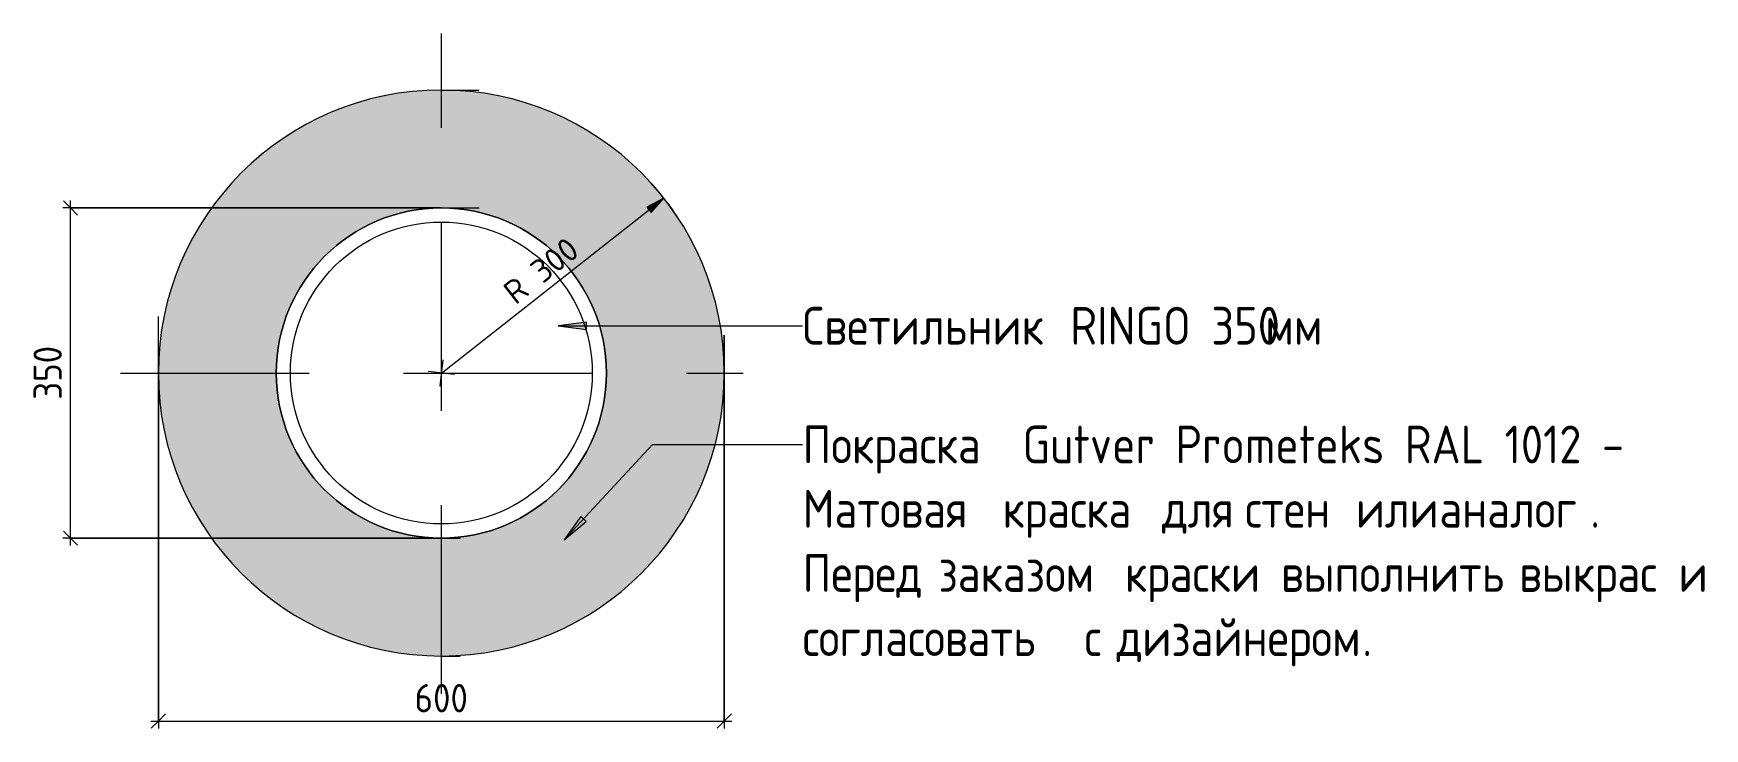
# Model space of a CAD drawing. Header units: millimetres. Extents: x 81469 to 281789, y -8553 to 29000.
# Drawn here: x 280018 to 281789, y 2331 to 3068 of the extents above; entities that cross this region are included whole.
import ezdxf

# ---------------------------------------------------------------- set-up
doc = ezdxf.new("R2010")
doc.units = ezdxf.units.MM
doc.linetypes.add('ADSK_Штрих_ш2 п1', pattern=[300, 200, -100])
for name, color, linetype, lineweight in [('A-ANNO-DIMS', 7, 'Continuous', 9), ('A-ANNO-DIMS-10', 7, 'Continuous', 9), ('A-DETL', 7, 'Continuous', 9), ('A-DETL-1', 7, 'ADSK_Штрих_ш2 п1', 9), ('G-ANNO-TEXT', 7, 'Continuous', 9)]:
    doc.layers.add(name, color=color, linetype=linetype, lineweight=lineweight)
doc.layers.add('A-DETL-GENF-7', color=7, linetype='Continuous', lineweight=9, true_color=0xf2dc97)
doc.styles.add('GOST Common_5', font='GOST_Common.ttf', dxfattribs={"width": 0.9, "height": 40})
doc.styles.add('ISOCPEUR_5', font='isocpeur.ttf', dxfattribs={"width": 0.9, "height": 30})
doc.styles.add('ISOCPEUR_6', font='isocpeur.ttf', dxfattribs={"height": 25})
doc.dimstyles.new('ISO-2_5_1_0K_БОЛЬШОЙ', dxfattribs={"dimscale": 304.8, "dimtxt": 24.899529, "dimasz": 0.065617, "dimexe": 0.07874, "dimexo": 0, "dimgap": 0, "dimtad": 1, "dimjust": 3, "dimdec": 0, "dimzin": 0, "dimdsep": 46, "dimtxsty": 'ISOCPEUR_6', "dimsah": 1, "dimcen": 0.09, "dimazin": 0, "dimtfac": 1, "dimtdec": 4, "dimtix": 1, "dimtmove": 0, "dimatfit": 2, "dimfxl": 1, "dimtvp": 1, "dimtolj": 1, "dimtzin": 0, "dimarcsym": 2})
doc.dimstyles.new('ISO-3_0', dxfattribs={"dimscale": 304.8, "dimtxt": 29.879435, "dimasz": 0.049213, "dimexe": 0.026247, "dimexo": 0, "dimgap": 0, "dimtad": 1, "dimdec": 0, "dimrnd": 10, "dimzin": 0, "dimdsep": 46, "dimtxsty": 'ISOCPEUR_5', "dimblk1": 'OBLIQUE', "dimblk2": 'OBLIQUE', "dimsah": 1, "dimcen": 0.09, "dimdle": 0.026247, "dimazin": 0, "dimtfac": 1, "dimtdec": 4, "dimtix": 1, "dimtmove": 0, "dimatfit": 3, "dimfxl": 1, "dimtvp": 1, "dimtolj": 1, "dimtzin": 0, "dimarcsym": 2})

msp = doc.modelspace()

# ---------------------------------------------------------------- texts
at = {"layer": 'G-ANNO-TEXT', "char_height": 40, "attachment_point": 1, "style": 'GOST Common_5'}
for s, insert, width in [('Светильник', (280833, 2777.9), 317.468), (' RINGO 350', (281095, 2777.9), 277.063), ('мм', (281323.6, 2777.9), 70.709), ('Покраска', (280833, 2652.1), 256.139), (' Gutver Prometeks RAL 1012 - ', (281044.3, 2652.1), 795.114), ('Матовая', (280833, 2583.9), 241.709), ('\\fGOST Common|b0|i0|c204|p34|;\\W.9; ', (281032.4, 2583.9), 15.152), ('краска', (281044.9, 2583.9), 189.759), ('\\fGOST Common|b0|i0|c204|p34|;\\W.9; ', (281201.5, 2583.9), 15.152), ('для', (281214, 2583.9), 91.633), ('\\fGOST Common|b0|i0|c204|p34|;\\W.9; ', (281289.6, 2583.9), 15.152), ('стен', (281302.1, 2583.9), 126.987), ('\\fGOST Common|b0|i0|c204|p34|;\\W.9; ', (281406.9, 2583.9), 15.152), ('или', (281419.4, 2583.9), 92.354), ('\\fGOST Common|b0|i0|c204|p34|;\\W.9; ', (281495.6, 2583.9), 15.152), ('аналог', (281508.1, 2583.9), 194.089), ('. ', (281668.2, 2583.9), 28.139), ('Перед', (280833, 2515.8), 159.456), ('\\fGOST Common|b0|i0|c204|p34|;\\W.9; ', (280964.6, 2515.8), 15.152), ('заказом', (280977.1, 2515.8), 224.392), ('\\fGOST Common|b0|i0|c204|p34|;\\W.9; ', (281162.2, 2515.8), 15.152), ('краски', (281174.7, 2515.8), 185.43), ('\\fGOST Common|b0|i0|c204|p34|;\\W.9; ', (281327.7, 2515.8), 15.152), ('выполнить', (281340.2, 2515.8), 290.772), ('\\fGOST Common|b0|i0|c204|p34|;\\W.9; ', (281580.1, 2515.8), 15.152), ('выкрас', (281592.6, 2515.8), 189.759), ('\\fGOST Common|b0|i0|c204|p34|;\\W.9; ', (281749.2, 2515.8), 15.152), ('\\fGOST Common|b0|i0|c204|p34|;\\W.9;и', (281761.7, 2515.8), 31.025), ('\\fGOST Common|b0|i0|c204|p34|;\\W.9; ', (281787.3, 2515.8), 15.152), ('\\fGOST Common|b0|i0|c204|p34|;\\W.9; ', (281119.4, 2447.7), 15.152), ('\\fGOST Common|b0|i0|c204|p34|;\\W.9; ', (281153.3, 2447.7), 15.152), ('дизайнером', (281165.8, 2447.7), 316.025), ('согласовать', (280833, 2447.7), 347.051), ('\\fGOST Common|b0|i0|c204|p34|;\\W.9;с', (281131.9, 2447.7), 25.975), ('\\fGOST Common|b0|i0|c204|p34|;\\W.9;.', (281426.5, 2447.7), 12.987)]:
    msp.add_mtext(s, dxfattribs=dict(at, insert=insert, width=width))

# ---------------------------------------------------------------- blocks, each defined once
blk = doc.blocks.new('DIMBLOCK73-Выкрас на потолке около светильника ЛК')
at = {"layer": 'A-ANNO-DIMS-10', "lineweight": 20}
for p, q in [((280056.8, 2882.8), (280049.3, 2890.3)), ((280056.8, 2882.8), (280064.3, 2875.3)), ((280056.8, 2532.8), (280049.3, 2540.3)), ((280056.8, 2532.8), (280064.3, 2525.3))]:
    blk.add_line(p, q, dxfattribs=at)
at = {"layer": 'A-ANNO-DIMS-10'}
for p, q in [((280056.8, 2524.8), (280056.8, 2890.8)), ((280450, 2882.8), (280048.8, 2882.8)), ((280056.8, 2882.8), (280450, 2882.8)), ((280470, 2532.8), (280048.8, 2532.8)), ((280056.8, 2532.8), (280470, 2532.8))]:
    blk.add_line(p, q, dxfattribs=at)
at = {"layer": 'A-ANNO-DIMS-10', "color": 0, "insert": (280017.6, 2679.4), "char_height": 30, "width": 68.263, "attachment_point": 1, "rotation": 90, "line_spacing_factor": 1.149209, "style": 'ISOCPEUR_5'}
blk.add_mtext('350', dxfattribs=at)
blk = doc.blocks.new('_Oblique')
at = {"color": 0, "linetype": 'ByBlock', "lineweight": -2}
blk.add_line((-0.5, -0.5), (0.5, 0.5), dxfattribs=at)
blk = doc.blocks.new('DIMBLOCK74-Выкрас на потолке около светильника ЛК')
at = {"layer": 'A-ANNO-DIMS-10'}
for p, q in [((280750, 2747.8), (280750, 2330.9)), ((280750, 2338.9), (280750, 2747.8)), ((280150, 2707.8), (280150, 2330.9)), ((280150, 2338.9), (280150, 2707.8)), ((280142, 2338.9), (280758, 2338.9))]:
    blk.add_line(p, q, dxfattribs=at)
at = {"layer": 'A-ANNO-DIMS-10', "lineweight": 20}
for p, q in [((280150, 2338.9), (280142.5, 2331.4)), ((280150, 2338.9), (280157.5, 2346.4)), ((280750, 2338.9), (280742.5, 2331.4)), ((280750, 2338.9), (280757.5, 2346.4))]:
    blk.add_line(p, q, dxfattribs=at)
at = {"layer": 'A-ANNO-DIMS-10', "color": 0, "insert": (280421.6, 2378.1), "char_height": 30, "width": 68.263, "attachment_point": 1, "line_spacing_factor": 1.149209, "style": 'ISOCPEUR_5'}
blk.add_mtext('600', dxfattribs=at)
blk = doc.blocks.new('DIMBLOCK75-Выкрас на потолке около светильника ЛК')
at = {"layer": 'A-ANNO-DIMS-10'}
blk.add_hatch(color=256, dxfattribs=at).paths.add_polyline_path([(280686, 2893.1), (280668, 2883.5), (280672.4, 2878)])
for p, q in [((280450, 2707.8), (280686, 2893.1)), ((280686, 2893.1), (280668, 2883.5)), ((280672.4, 2878), (280686, 2893.1)), ((280668, 2883.5), (280672.4, 2878)), ((280451.7, 2721.8), (280448.3, 2693.8)), ((280464.1, 2706.1), (280436, 2709.5))]:
    blk.add_line(p, q, dxfattribs=at)
blk.add_arc((280450, 2707.8), 300, 33.5619, 42.7292, dxfattribs=at)
at = {"layer": 'A-ANNO-DIMS-10', "color": 0, "insert": (280513.2, 2798.9), "char_height": 25, "width": 105.727, "attachment_point": 1, "rotation": 38.1455, "line_spacing_factor": 1.149209, "style": 'ISOCPEUR_6'}
blk.add_mtext('R 300', dxfattribs=at)

# ---------------------------------------------------------------- dimensions: what is measured, and where the dimension line sits
at = {"layer": 'A-ANNO-DIMS'}
dim = msp.add_radius_dim(center=(280450, 2707.8), mpoint=(280686, 2893.1), dimstyle='ISO-2_5_1_0K_БОЛЬШОЙ', override={"dimpost": 'R<>'}, dxfattribs=at)
dim.commit()
dim.dimension.update_dxf_attribs({"geometry": 'DIMBLOCK75-Выкрас на потолке около светильника ЛК', "text_midpoint": (280552.4, 2804.1)})
dim = msp.add_linear_dim(base=(280056.8, 2882.8), p1=(280470, 2532.8), p2=(280450, 2882.8), angle=90, dimstyle='ISO-3_0', override={"dimpost": '<>', "dimfxl": 350.570963}, dxfattribs=at)
dim.commit()
dim.dimension.update_dxf_attribs({"geometry": 'DIMBLOCK73-Выкрас на потолке около светильника ЛК', "text_midpoint": (280041.8, 2707.8)})
dim = msp.add_linear_dim(base=(280750, 2338.9), p1=(280150, 2707.8), p2=(280750, 2747.8), dimstyle='ISO-3_0', override={"dimpost": '<>', "dimfxl": 601.331855}, dxfattribs=at)
dim.commit()
dim.dimension.update_dxf_attribs({"geometry": 'DIMBLOCK74-Выкрас на потолке около светильника ЛК', "text_midpoint": (280450, 2353.9)})

# ---------------------------------------------------------------- hatches: boundary and pattern name
at = {"layer": 'A-DETL-GENF-7'}
h = msp.add_hatch(color=256, dxfattribs=at)
h.paths.add_polyline_path([(280450, 2407.8), (280469.6, 2408.5), (280489.2, 2410.4), (280508.5, 2413.6), (280527.6, 2418), (280546.5, 2423.7), (280564.8, 2430.6), (280582.7, 2438.7), (280600, 2448), (280616.7, 2458.4), (280632.6, 2469.8), (280647.8, 2482.3), (280662.2, 2495.7), (280675.5, 2510), (280688, 2525.2), (280699.5, 2541.1), (280709.8, 2557.8), (280719.1, 2575.2), (280727.2, 2593), (280734.1, 2611.4), (280739.8, 2630.2), (280744.3, 2649.3), (280747.4, 2668.5), (280749.4, 2688), (280750, 2707.8), (280749.4, 2727.6), (280747.4, 2747.1), (280744.3, 2766.3), (280739.8, 2785.4), (280734.1, 2804.3), (280727.2, 2822.6), (280719.1, 2840.5), (280709.8, 2857.8), (280699.5, 2874.5), (280688, 2890.4), (280675.5, 2905.6), (280662.2, 2919.9), (280647.8, 2933.3), (280632.6, 2945.8), (280616.7, 2957.2), (280600, 2967.6), (280582.7, 2976.9), (280564.8, 2985), (280546.5, 2991.9), (280527.6, 2997.6), (280508.5, 3002), (280489.2, 3005.2), (280469.6, 3007.2), (280450, 3007.8), (280430.4, 3007.2), (280410.8, 3005.2), (280391.5, 3002), (280372.4, 2997.6), (280353.6, 2991.9), (280335.2, 2985), (280317.4, 2976.9), (280300, 2967.6), (280283.4, 2957.2), (280267.4, 2945.8), (280252.2, 2933.3), (280237.9, 2919.9), (280224.5, 2905.6), (280212, 2890.4), (280200.6, 2874.5), (280190.2, 2857.8), (280181, 2840.5), (280172.9, 2822.6), (280166, 2804.3), (280160.2, 2785.4), (280155.8, 2766.3), (280152.6, 2747.1), (280150.7, 2727.6), (280150, 2707.8), (280150.7, 2688), (280152.6, 2668.5), (280155.8, 2649.3), (280160.2, 2630.2), (280166, 2611.4), (280172.9, 2593), (280181, 2575.2), (280190.2, 2557.8), (280200.6, 2541.1), (280212, 2525.2), (280224.5, 2510), (280237.9, 2495.7), (280252.2, 2482.3), (280267.4, 2469.8), (280283.4, 2458.4), (280300, 2448), (280317.4, 2438.7), (280335.2, 2430.6), (280353.6, 2423.7), (280372.4, 2418), (280391.5, 2413.6), (280410.8, 2410.4), (280430.4, 2408.5)])
h.paths.add_polyline_path([(280450, 2532.8), (280434.8, 2533.5), (280419.6, 2535.5), (280404.7, 2538.8), (280390.2, 2543.4), (280376, 2549.2), (280362.5, 2556.3), (280349.7, 2564.4), (280337.5, 2573.8), (280326.3, 2584.1), (280316, 2595.3), (280306.7, 2607.5), (280298.5, 2620.3), (280291.4, 2633.8), (280285.6, 2648), (280281, 2662.5), (280277.7, 2677.3), (280275.7, 2692.4), (280275, 2707.8), (280275.7, 2723.2), (280277.7, 2738.3), (280281, 2753.1), (280285.6, 2767.6), (280291.4, 2781.8), (280298.5, 2795.3), (280306.7, 2808.1), (280316, 2820.3), (280326.3, 2831.6), (280337.5, 2841.8), (280349.7, 2851.2), (280362.5, 2859.4), (280376, 2866.4), (280390.2, 2872.3), (280404.7, 2876.8), (280419.6, 2880.1), (280434.8, 2882.1), (280450, 2882.8), (280465.2, 2882.1), (280480.4, 2880.1), (280495.3, 2876.8), (280509.8, 2872.3), (280524, 2866.4), (280537.5, 2859.4), (280550.4, 2851.2), (280562.5, 2841.8), (280573.8, 2831.6), (280584, 2820.3), (280593.4, 2808.1), (280601.6, 2795.3), (280608.6, 2781.8), (280614.5, 2767.6), (280619.1, 2753.1), (280622.3, 2738.3), (280624.3, 2723.2), (280625, 2707.8), (280624.3, 2692.4), (280622.3, 2677.3), (280619.1, 2662.5), (280614.5, 2648), (280608.6, 2633.8), (280601.6, 2620.3), (280593.4, 2607.5), (280584, 2595.3), (280573.8, 2584.1), (280562.5, 2573.8), (280550.4, 2564.4), (280537.5, 2556.3), (280524, 2549.2), (280509.8, 2543.4), (280495.3, 2538.8), (280480.4, 2535.5), (280465.2, 2533.5), (280450, 2532.8)])
at = {"layer": 'G-ANNO-TEXT'}
for points in [[(280574, 2757.9), (280604, 2754), (280604, 2761.8)], [(280580.3, 2531), (280603.6, 2550.3), (280597.8, 2555.7)]]:
    msp.add_hatch(color=256, dxfattribs=at).paths.add_polyline_path(points)

# ---------------------------------------------------------------- linework, layer by layer
at = {"layer": 'A-DETL'}
for radius in [175, 160]:
    msp.add_circle((280450, 2707.8), radius, dxfattribs=at)
for radius, start, end in [(300, 0, 180), (175, 0, 180), (300, 180, 360), (175, 180, 0)]:
    msp.add_arc((280450, 2707.8), radius, start, end, dxfattribs=at)
at = {"layer": 'A-DETL-1'}
for p, q in [((280450, 2367.8), (280450, 3067.8)), ((280450, 3007.8), (280490, 3007.8)), ((280450, 2882.8), (280490, 2882.8)), ((280150, 2707.8), (280150, 2767.8)), ((280750, 2707.8), (280750, 2747.8)), ((280110, 2707.8), (280770, 2707.8)), ((280450, 2532.8), (280470, 2532.8)), ((280450, 2407.8), (280470, 2407.8))]:
    msp.add_line(p, q, dxfattribs=at)
at = {"layer": 'G-ANNO-TEXT'}
for p, q in [((280604, 2761.8), (280574, 2757.9)), ((280574, 2757.9), (280604, 2754)), ((280574, 2757.9), (280833, 2757.9)), ((280604, 2754), (280604, 2761.8)), ((280580.3, 2531), (280673.9, 2632.1)), ((280673.9, 2632.1), (280833, 2632.1)), ((280597.8, 2555.7), (280580.3, 2531)), ((280603.6, 2550.3), (280597.8, 2555.7)), ((280580.3, 2531), (280603.6, 2550.3))]:
    msp.add_line(p, q, dxfattribs=at)

msp.set_redraw_order([(e.dxf.handle, doc.entitydb.next_handle()) for e in msp.query("TEXT MTEXT ATTDEF DIMENSION ARC_DIMENSION")])  # texts and dimensions are drawn at this point

doc.saveas('drawing.dxf')
